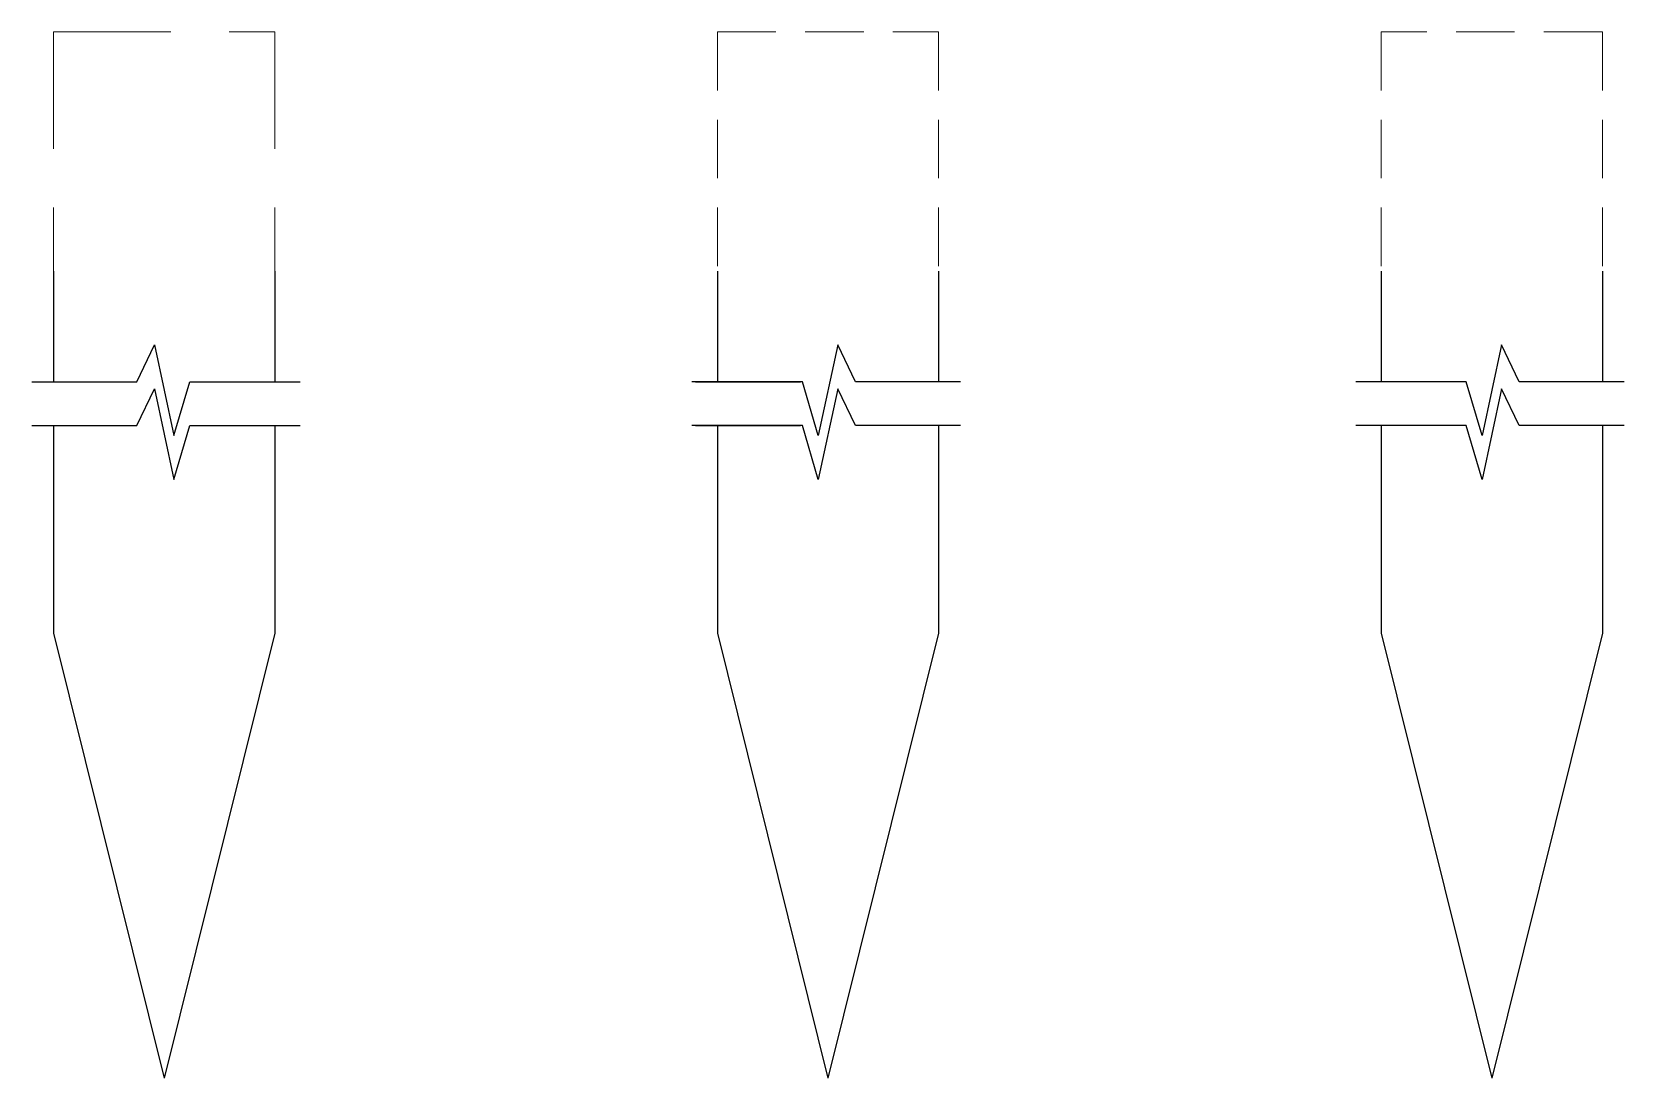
# Model space of a CAD drawing. Header units: millimetres. Extents: x -25736 to -23046, y 7958 to 9460.
# Drawn here: x -23515.21 to -23472.03, y 7957.81 to 7986.18 of the extents above; entities that cross this region are included whole.
import ezdxf

# ---------------------------------------------------------------- set-up
doc = ezdxf.new("R2010")
doc.units = ezdxf.units.MM
doc.linetypes.add('HIDDEN2', pattern=[4.7625, 3.175, -1.5875])
doc.layers.add('Layer1', color=7, linetype='Continuous')

msp = doc.modelspace()

# ---------------------------------------------------------------- linework, layer by layer
at = {"layer": 'Layer1', "linetype": 'HIDDEN2', "lineweight": 18}
for p, q in [((-23514.619, 7986.178), (-23508.619, 7986.178)), ((-23514.619, 7986.178), (-23514.619, 7979.693)), ((-23508.619, 7986.178), (-23508.619, 7979.693))]:
    msp.add_line(p, q, dxfattribs=at)
at = {"layer": 'Layer1', "color": 0, "linetype": 'HIDDEN2', "lineweight": 18, "ltscale": 0.5}
for p, q in [((-23496.619, 7986.178), (-23496.619, 7979.693)), ((-23496.619, 7986.178), (-23490.619, 7986.178)), ((-23490.619, 7986.178), (-23490.619, 7979.693)), ((-23472.619, 7986.178), (-23478.619, 7986.178)), ((-23478.619, 7986.178), (-23478.619, 7979.693)), ((-23472.619, 7986.178), (-23472.619, 7979.693))]:
    msp.add_line(p, q, dxfattribs=at)
at = {"layer": 'Layer1'}
for p, q in [((-23514.619, 7979.693), (-23514.619, 7976.693)), ((-23508.619, 7979.693), (-23508.619, 7976.693)), ((-23496.619, 7979.693), (-23496.619, 7976.693)), ((-23490.619, 7979.693), (-23490.619, 7976.693)), ((-23512.364, 7976.693), (-23511.882, 7977.688)), ((-23511.882, 7977.688), (-23511.356, 7975.235)), ((-23493.356, 7977.688), (-23493.882, 7975.235)), ((-23492.873, 7976.693), (-23493.356, 7977.688)), ((-23515.209, 7976.693), (-23512.364, 7976.693)), ((-23511.356, 7975.235), (-23510.927, 7976.693)), ((-23510.927, 7976.693), (-23507.93, 7976.693)), ((-23494.31, 7976.693), (-23497.307, 7976.693)), ((-23493.882, 7975.235), (-23494.31, 7976.693)), ((-23490.029, 7976.693), (-23492.873, 7976.693)), ((-23512.364, 7975.502), (-23511.882, 7976.497)), ((-23511.882, 7976.497), (-23511.356, 7974.044)), ((-23493.356, 7976.497), (-23493.882, 7974.044)), ((-23492.873, 7975.502), (-23493.356, 7976.497)), ((-23515.209, 7975.502), (-23512.364, 7975.502)), ((-23514.619, 7975.502), (-23514.619, 7969.87)), ((-23511.356, 7974.044), (-23510.927, 7975.502)), ((-23510.927, 7975.502), (-23507.93, 7975.502)), ((-23508.619, 7975.502), (-23508.619, 7969.87)), ((-23494.31, 7975.502), (-23497.307, 7975.502)), ((-23496.619, 7975.502), (-23496.619, 7969.87)), ((-23493.882, 7974.044), (-23494.31, 7975.502)), ((-23490.029, 7975.502), (-23492.873, 7975.502)), ((-23490.619, 7975.502), (-23490.619, 7969.87)), ((-23514.619, 7969.87), (-23511.619, 7957.809)), ((-23508.619, 7969.87), (-23511.619, 7957.809)), ((-23496.619, 7969.87), (-23493.619, 7957.809)), ((-23490.619, 7969.87), (-23493.619, 7957.809)), ((-23478.619, 7969.87), (-23475.619, 7957.809)), ((-23472.619, 7969.87), (-23475.619, 7957.809))]:
    msp.add_line(p, q, dxfattribs=at)
at = {"layer": 'Layer1', "color": 0, "ltscale": 0.5}
for p, q in [((-23496.619, 7979.693), (-23496.619, 7976.693)), ((-23490.619, 7979.693), (-23490.619, 7976.693)), ((-23478.619, 7979.693), (-23478.619, 7976.693)), ((-23472.619, 7979.693), (-23472.619, 7976.693)), ((-23475.356, 7977.688), (-23475.882, 7975.235)), ((-23474.873, 7976.693), (-23475.356, 7977.688)), ((-23497.209, 7976.693), (-23494.364, 7976.693)), ((-23476.31, 7976.693), (-23479.307, 7976.693)), ((-23475.882, 7975.235), (-23476.31, 7976.693)), ((-23472.029, 7976.693), (-23474.873, 7976.693)), ((-23475.356, 7976.497), (-23475.882, 7974.044)), ((-23474.873, 7975.502), (-23475.356, 7976.497)), ((-23497.209, 7975.502), (-23494.364, 7975.502)), ((-23496.619, 7975.502), (-23496.619, 7969.87)), ((-23490.619, 7975.502), (-23490.619, 7969.87)), ((-23476.31, 7975.502), (-23479.307, 7975.502)), ((-23478.619, 7975.502), (-23478.619, 7969.87)), ((-23475.882, 7974.044), (-23476.31, 7975.502)), ((-23472.029, 7975.502), (-23474.873, 7975.502)), ((-23472.619, 7975.502), (-23472.619, 7969.87))]:
    msp.add_line(p, q, dxfattribs=at)

doc.saveas('drawing.dxf')
